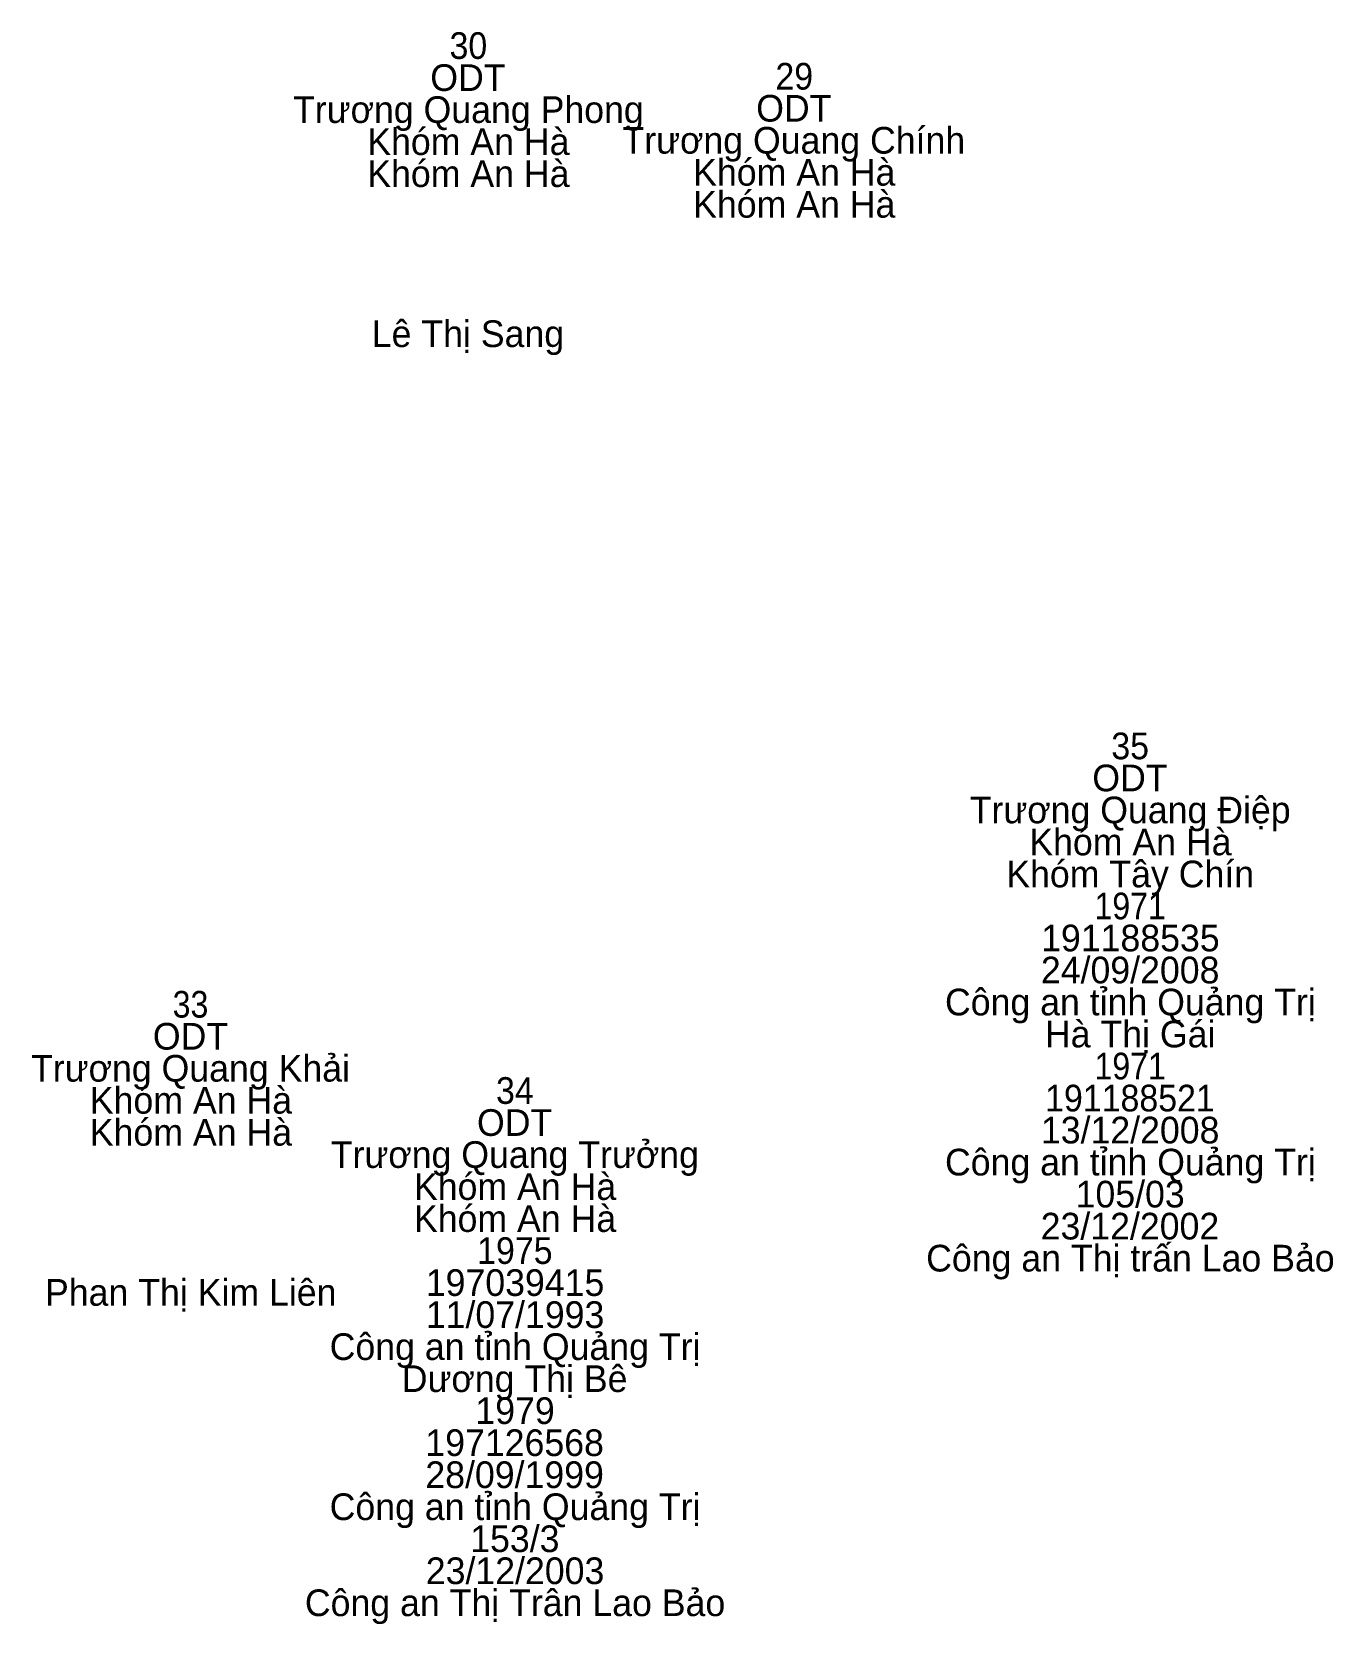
# Model space of a CAD drawing. Header units: metres. Extents: x 536461 to 537503, y 1836996 to 1837501.
# Drawn here: x 537203.39 to 537232.66, y 1837393.49 to 1837429.3 of the extents above; entities that cross this region are included whole.
import ezdxf
from ezdxf.enums import TextEntityAlignment as Align

# ---------------------------------------------------------------- set-up
doc = ezdxf.new("R2010")
doc.units = ezdxf.units.M
doc.header["$LTSCALE"] = 0.24
doc.layers.add('1', color=7, linetype='Continuous')

msp = doc.modelspace()

# ---------------------------------------------------------------- texts
at = {"layer": '1'}
for s, width, p in [('30', 0.95, (537213.205, 1837428.69)), ('29', 0.95, (537220.535, 1837428)), ('35', 0.95, (537228.09, 1837412.94)), ('1971', 0.9, (537228.09, 1837409.34)), ('33', 0.9, (537206.955, 1837407.13)), ('1971', 0.9, (537228.09, 1837405.74)), ('34', 0.95, (537214.25, 1837405.19)), ('191188521', 0.95, (537228.085, 1837405.02)), ('1975', 0.95, (537214.25, 1837401.59))]:
    msp.add_text(s, height=0.6, dxfattribs=dict(at, width=width)).set_placement(p, align=Align.CENTER)
for s, p in [('ODT', (537213.195, 1837427.97)), ('Trương Quang Phong', (537213.205, 1837427.25)), ('ODT', (537220.525, 1837427.28)), ('Khóm An Hà', (537213.205, 1837426.53)), ('Trương Quang Chính', (537220.525, 1837426.56)), ('Khóm An Hà', (537213.205, 1837425.81)), ('Khóm An Hà', (537220.535, 1837425.84)), ('Khóm An Hà', (537220.535, 1837425.12)), ('Lê Thị Sang', (537213.195, 1837422.21)), ('ODT', (537228.085, 1837412.22)), ('Trương Quang Điệp', (537228.09, 1837411.5)), ('Khóm An Hà', (537228.095, 1837410.78)), ('Khóm Tây Chín', (537228.09, 1837410.06)), ('191188535', (537228.095, 1837408.62)), ('24/09/2008', (537228.09, 1837407.9)), ('Công an tỉnh Quảng Trị', (537228.095, 1837407.18)), ('Hà Thị Gái', (537228.09, 1837406.46)), ('ODT', (537206.955, 1837406.41)), ('Trương Quang Khải', (537206.955, 1837405.69)), ('Khóm An Hà', (537206.965, 1837404.97)), ('ODT', (537214.245, 1837404.47)), ('Khóm An Hà', (537206.965, 1837404.25)), ('13/12/2008', (537228.09, 1837404.3)), ('Trương Quang Trưởng', (537214.25, 1837403.75)), ('Công an tỉnh Quảng Trị', (537228.095, 1837403.58)), ('Khóm An Hà', (537214.255, 1837403.03)), ('105/03', (537228.09, 1837402.86)), ('Khóm An Hà', (537214.255, 1837402.31)), ('23/12/2002', (537228.085, 1837402.14)), ('Công an Thị trấn Lao Bảo', (537228.095, 1837401.42)), ('197039415', (537214.255, 1837400.87)), ('Phan Thị Kim Liên', (537206.96, 1837400.65)), ('11/07/1993', (537214.255, 1837400.15)), ('Công an tỉnh Quảng Trị', (537214.255, 1837399.43)), ('Dương Thị Bê', (537214.245, 1837398.71)), ('1979', (537214.255, 1837397.99)), ('197126568', (537214.245, 1837397.27)), ('28/09/1999', (537214.245, 1837396.55)), ('Công an tỉnh Quảng Trị', (537214.255, 1837395.83)), ('153/3', (537214.25, 1837395.11)), ('23/12/2003', (537214.255, 1837394.39)), ('Công an Thị Trân Lao Bảo', (537214.255, 1837393.67))]:
    msp.add_text(s, height=0.6, dxfattribs=at).set_placement(p, align=Align.CENTER)

doc.saveas('drawing.dxf')
